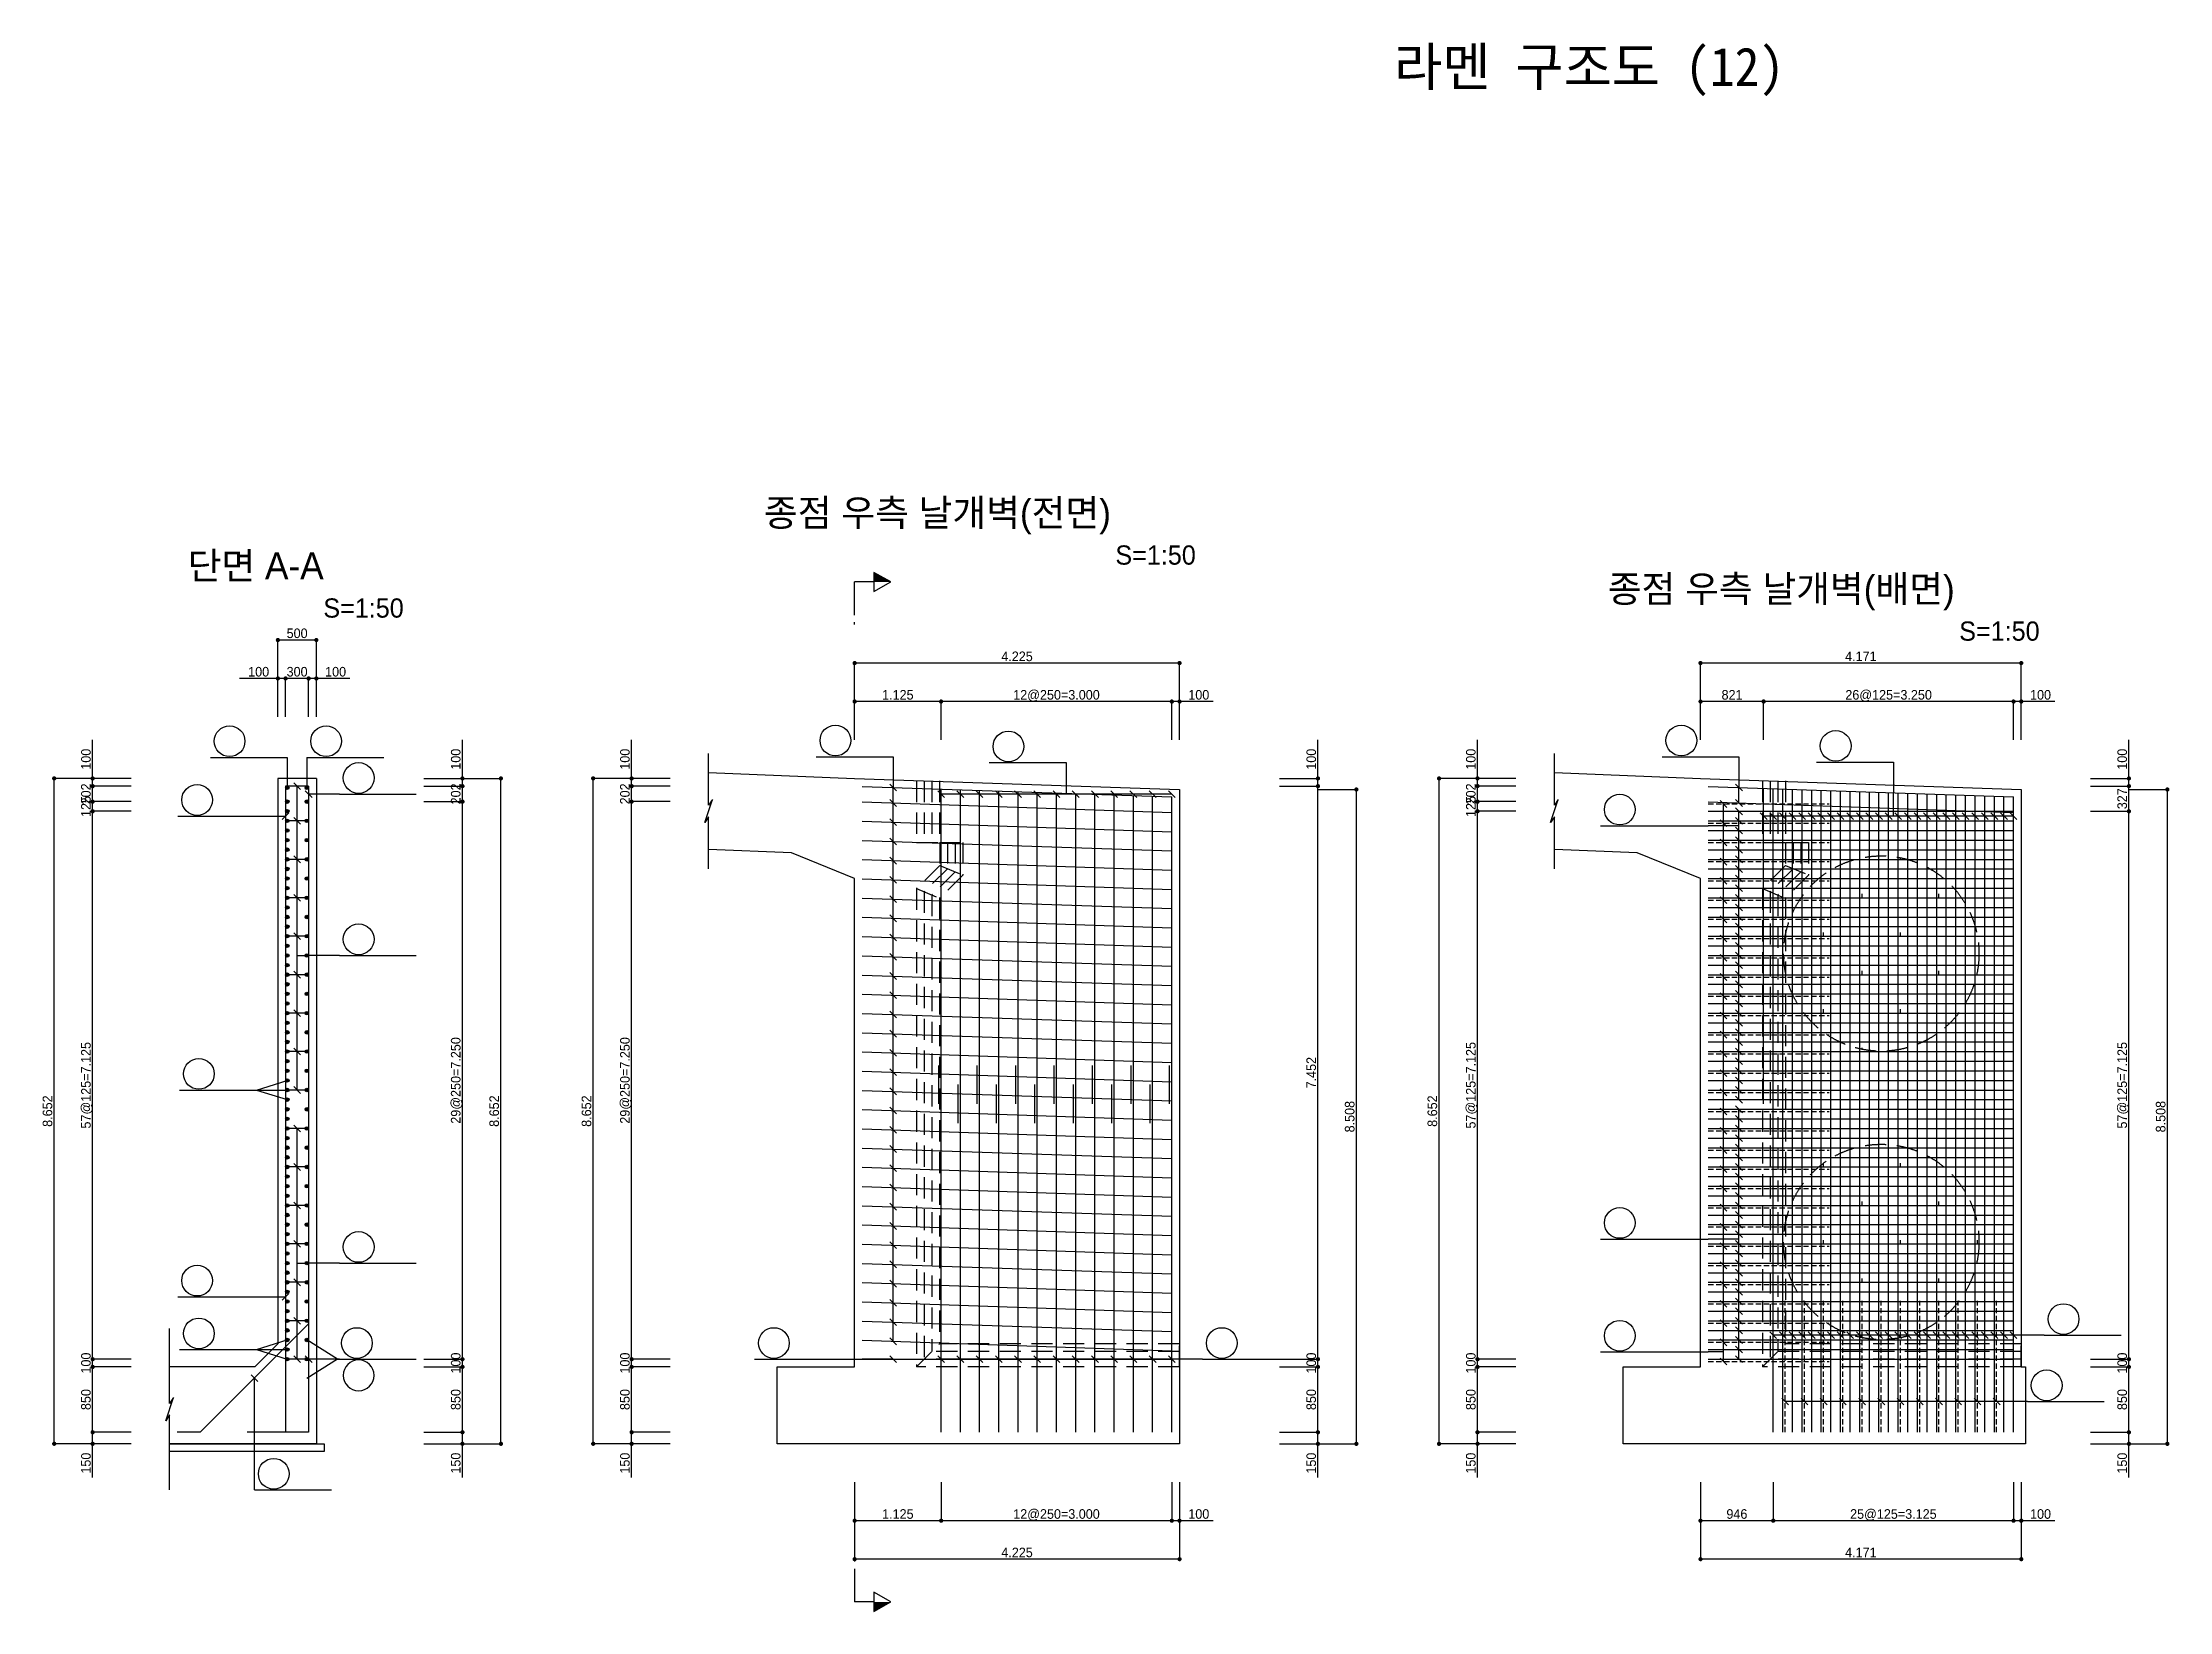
# Model space of a CAD drawing. Extents: x 2629709 to 3675628, y 1179 to 102095.
# Drawn here: x 3509715 to 3537374, y 7563 to 27964 of the extents above; entities that cross this region are included whole.
import ezdxf
from ezdxf.enums import TextEntityAlignment as Align

# ---------------------------------------------------------------- set-up
doc = ezdxf.new("R2010")
doc.units = 0
doc.header["$LTSCALE"] = 550
doc.header["$MEASUREMENT"] = 0
for name, pattern in [('A-DASHD01', [0.75, 0.5, -0.25]), ('A-HIDDN01H', [0.1875, 0.125, -0.0625]), ('CENTER2', [1.125, 0.75, -0.125, 0.125, -0.125])]:
    doc.linetypes.add(name, pattern=pattern)
doc.layers.get('0').update_dxf_attribs({"linetype": 'CONTINUOUS'})
for name, color, linetype in [('CS-CNTL', 1, 'A-DASHD01'), ('CS-CONC-MAJR', 4, 'CONTINUOUS'), ('CS-CONC-MINR', 3, 'A-DASHD01'), ('CS-CUTL', 1, 'CONTINUOUS'), ('CS-DIML', 1, 'CONTINUOUS'), ('CS-DIMT', 3, 'CONTINUOUS'), ('CS-MISC', 3, 'CONTINUOUS'), ('CS-RBAR-MAJR', 6, 'CONTINUOUS'), ('CS-RBAR-MINR', 6, 'A-HIDDN01H'), ('CS-SYMB', 3, 'CONTINUOUS'), ('CS-SYMB-LIN3', 1, 'CONTINUOUS'), ('CS-TEXT', 3, 'CONTINUOUS'), ('CZ-TEX1', 6, 'CONTINUOUS'), ('CZ-TEX2', 3, 'CONTINUOUS'), ('TITLE-TEXT', 7, 'CONTINUOUS')]:
    doc.layers.add(name, color=color, linetype=linetype)
doc.styles.add('A_STANDARD', font='Dotum.ttf')
doc.styles.add('TB_TEXT', font='DotumChe.ttf')
doc.styles.add('TEXT_TBLT', font='txt_____.ttf', dxfattribs={"height": 0.125})

msp = doc.modelspace()

# ---------------------------------------------------------------- texts
at = {"layer": 'CS-DIMT', "style": 'A_STANDARD'}
for s, p in [('500', (3513026, 20220)), ('4.225', (3522388, 19920)), ('4.171', (3533361, 19920)), ('100', (3512526, 19720)), ('300', (3513026, 19720)), ('1.125', (3520838, 19420)), ('12@250=3.000', (3522901, 19420)), ('821', (3531686, 19420)), ('26@125=3.250', (3533722, 19420)), ('1.125', (3520838, 8768)), ('12@250=3.000', (3522901, 8768)), ('946', (3531749, 8768)), ('25@125=3.125', (3533784, 8768)), ('4.225', (3522388, 8268)), ('4.171', (3533361, 8268))]:
    msp.add_text(s, height=125, dxfattribs=at).set_placement(p, align=Align.CENTER)
for p in [(3513663, 19720), (3524888, 19420), (3535834, 19420), (3524888, 8768), (3535834, 8768)]:
    msp.add_text('100', height=125, dxfattribs=at).set_placement(p, align=Align.RIGHT)
for s, p in [('100', (3510342, 18645)), ('100', (3515151, 18645)), ('100', (3517351, 18645)), ('100', (3526276, 18645)), ('100', (3528351, 18645)), ('100', (3536822, 18645)), ('202', (3510342, 18194)), ('202', (3515151, 18194)), ('202', (3517351, 18194)), ('202', (3528351, 18194)), ('327', (3536822, 18131)), ('125', (3510342, 18030)), ('125', (3528351, 18030)), ('57@125=7.125', (3510342, 14405)), ('29@250=7.250', (3515151, 14468)), ('29@250=7.250', (3517351, 14468)), ('57@125=7.125', (3528351, 14405)), ('57@125=7.125', (3536822, 14405)), ('7.452', (3526276, 14569)), ('8.652', (3509842, 14069)), ('8.652', (3515651, 14069)), ('8.652', (3516851, 14069)), ('8.508', (3526776, 13997)), ('8.652', (3527851, 14069)), ('8.508', (3537322, 13997)), ('100', (3510342, 10793)), ('100', (3515151, 10793)), ('100', (3517351, 10793)), ('100', (3526276, 10793)), ('100', (3528351, 10793)), ('100', (3536822, 10793)), ('850', (3510342, 10318)), ('850', (3515151, 10318)), ('850', (3517351, 10318)), ('850', (3526276, 10318)), ('850', (3528351, 10318)), ('850', (3536822, 10318))]:
    msp.add_text(s, height=125, rotation=90, dxfattribs=at).set_placement(p, align=Align.CENTER)
for p in [(3510342, 9355), (3515151, 9355), (3517351, 9355), (3526276, 9355), (3528351, 9355), (3536822, 9355)]:
    msp.add_text('150', height=125, rotation=90, dxfattribs=at).set_placement(p)
at = {"layer": 'CZ-TEX1', "style": 'A_STANDARD'}
for s, p in [('종점 우측 날개벽(전면)', (3521353, 21675)), ('단면 A-A', (3512487, 20986)), ('종점 우측 날개벽(배면)', (3532326, 20686))]:
    msp.add_text(s, height=350, dxfattribs=at).set_placement(p, align=Align.CENTER)
at = {"layer": 'CZ-TEX2', "style": 'A_STANDARD'}
for p in [(3523667, 21175), (3513367, 20486), (3534640, 20186)]:
    msp.add_text('S=1:50', height=250, dxfattribs=at).set_placement(p)
at = {"layer": 'TITLE-TEXT', "style": 'TB_TEXT'}
msp.add_text('라멘 구조도 (12)', height=500, dxfattribs=at).set_placement((3529828, 27650), align=Align.MIDDLE_CENTER)

# ---------------------------------------------------------------- blocks, each defined once
blk = doc.blocks.new('CSBSEC1')
at = {"layer": 'CS-RBAR-MAJR', "const_width": 0.45}
blk.add_lwpolyline([(0.225, 0, 1), (-0.225, 0, 1)], format="xyb", close=True, dxfattribs=at)
at = {"layer": 'CS-RBAR-MAJR'}
blk.add_circle((0, 0), 0.45, dxfattribs=at)
blk = doc.blocks.new('CSBNUM1')
at = {"layer": 'CS-SYMB-LIN3'}
blk.add_line((0, 0), (20, 0), dxfattribs=at)
blk.add_circle((5, 4.2), 4, dxfattribs=at)
at = {"layer": 'CS-TEXT', "style": 'A_STANDARD', "flags": 1}
blk.add_attdef('RB_NO', text='', height=2.5, dxfattribs=at).set_placement((5, 4.2), align=Align.MIDDLE)
for tag, p in [('RB_DIA', (11.5, 1.5)), ('RB_LEN', (1.739, -3.958874))]:
    blk.add_attdef(tag, p, '', height=2.5, dxfattribs=at)
blk = doc.blocks.new('CXLEATK')
at = {"layer": 'CS-MISC'}
blk.add_line((-0.883885, 0.883882), (0.883882, -0.883882), dxfattribs=at)
blk = doc.blocks.new('CXDIMDT2')
at = {"layer": 'CS-MISC', "const_width": 0.5}
blk.add_lwpolyline([(0.25, 0, 1), (-0.25, 0, 1)], format="xyb", close=True, dxfattribs=at)
blk = doc.blocks.new('CXDECDR-H')
at = {"color": 6}
for p, q in [((0, 0), (0.601318, 0)), ((2.483991, 0), (11.098049, 0)), ((11.098049, 4.986941), (11.098049, 0))]:
    blk.add_line(p, q, dxfattribs=at)
at = {"color": 3}
blk.add_lwpolyline([(11.098049, 9.406796), (8.598049, 4.986941), (13.598049, 4.986941), (11.098049, 9.406796)], dxfattribs=at)
at = {"color": 2}
blk.add_solid([(11.098049, 9.406796), (11.098049, 9.406796), (11.098049, 4.986941), (13.598049, 4.986941)], dxfattribs=at)
at = {"color": 6, "style": 'TEXT_TBLT', "flags": 1}
blk.add_attdef('SMKV', text='', height=2.5, rotation=90, dxfattribs=at).set_placement((11.08062, 14.211395), align=Align.MIDDLE)
blk.add_attdef('SMKH', text='', height=2.5, rotation=180, dxfattribs=at).set_placement((11.08062, 14.853699), align=Align.CENTER)
blk = doc.blocks.new('CXDECDL-H')
at = {"color": 6}
for p, q in [((-11.098049, 4.986941), (-11.098049, 0)), ((-2.483991, 0), (-11.098049, 0)), ((0, 0), (-0.601318, 0))]:
    blk.add_line(p, q, dxfattribs=at)
at = {"color": 3}
blk.add_lwpolyline([(-11.098049, 9.406796), (-13.598049, 4.986941), (-8.598049, 4.986941), (-11.098049, 9.406796)], dxfattribs=at)
at = {"color": 2}
blk.add_solid([(-11.098049, 9.406796), (-11.098049, 9.406796), (-11.098049, 4.986941), (-13.598049, 4.986941)], dxfattribs=at)
at = {"color": 6, "style": 'TEXT_TBLT', "flags": 1}
blk.add_attdef('SMKV', text='', height=2.5, rotation=90, dxfattribs=at).set_placement((-11.04837, 14.211395), align=Align.MIDDLE)
blk.add_attdef('SMKH', text='', height=2.5, rotation=180, dxfattribs=at).set_placement((-11.115478, 14.853699), align=Align.CENTER)

# ---------------------------------------------------------------- linework, layer by layer
at = {"layer": 'CS-CNTL'}
msp.add_circle((3533627, 16118), 1270, dxfattribs=at)
at = {"layer": 'CS-CNTL', "linetype": 'A-DASHD01'}
msp.add_circle((3533627, 12368), 1270, dxfattribs=at)
at = {"layer": 'CS-CONC-MAJR'}
for p, q in [((3513276, 18395), (3512776, 18395)), ((3512776, 18395), (3512776, 11043)), ((3513276, 18395), (3513276, 9743)), ((3518376, 18471), (3520276, 18395)), ((3520276, 18395), (3524501, 18251)), ((3529376, 18471), (3531276, 18395)), ((3531276, 18395), (3535447, 18251)), ((3524501, 18251), (3524501, 10743)), ((3535447, 18251), (3535447, 10743)), ((3519453, 17428), (3518376, 17471)), ((3520276, 17095), (3519453, 17428)), ((3530453, 17428), (3529376, 17471)), ((3531276, 17095), (3530453, 17428)), ((3520276, 10743), (3520276, 17095)), ((3531276, 10743), (3531276, 17095)), ((3512776, 11043), (3512476, 10743)), ((3512476, 10743), (3511367, 10743)), ((3519270, 9743), (3519270, 10743)), ((3519270, 10743), (3520276, 10743)), ((3524501, 10743), (3524500, 10743)), ((3524500, 10743), (3524500, 9743)), ((3530270, 9743), (3530270, 10743)), ((3530270, 10743), (3531276, 10743)), ((3535447, 10743), (3535500, 10743)), ((3535500, 10743), (3535500, 9743)), ((3513276, 9743), (3511367, 9743)), ((3511367, 9743), (3513376, 9743)), ((3513376, 9743), (3513376, 9643)), ((3524500, 9743), (3519270, 9743)), ((3535500, 9743), (3530270, 9743)), ((3513376, 9643), (3511367, 9643))]:
    msp.add_line(p, q, dxfattribs=at)
at = {"layer": 'CS-CONC-MINR'}
for p, q in [((3521081, 18363), (3521081, 17563)), ((3521181, 18363), (3521181, 17563)), ((3521281, 18363), (3521281, 17563)), ((3521381, 18363), (3521381, 17563)), ((3532181, 18363), (3532181, 17563)), ((3532281, 18363), (3532281, 17563)), ((3532381, 18363), (3532381, 17563)), ((3521081, 17563), (3521382, 17563)), ((3521382, 17563), (3521382, 17263)), ((3521382, 17563), (3521682, 17563)), ((3521482, 17563), (3521482, 17221)), ((3521582, 17563), (3521582, 17180)), ((3521682, 17563), (3521682, 17138)), ((3532081, 17563), (3532382, 17563)), ((3532382, 17563), (3532382, 17263)), ((3532382, 17563), (3532682, 17563)), ((3532482, 17563), (3532482, 17221)), ((3532582, 17563), (3532582, 17180)), ((3532682, 17563), (3532682, 17138)), ((3521382, 17263), (3521081, 16963)), ((3521482, 17221), (3521181, 16921)), ((3521582, 17180), (3521281, 16880)), ((3521382, 17263), (3521682, 17138)), ((3532382, 17263), (3532081, 16963)), ((3532482, 17221), (3532181, 16921)), ((3532582, 17180), (3532281, 16880)), ((3532382, 17263), (3532682, 17138)), ((3521081, 16963), (3521081, 10743)), ((3521081, 16963), (3521381, 16838)), ((3521181, 16921), (3521181, 10843)), ((3521281, 16880), (3521281, 10943)), ((3521682, 17138), (3521381, 16838)), ((3532081, 16963), (3532081, 10743)), ((3532081, 16963), (3532381, 16838)), ((3532181, 16921), (3532181, 10843)), ((3532281, 16880), (3532281, 10943)), ((3532682, 17138), (3532381, 16838)), ((3521381, 16838), (3521381, 11043)), ((3532381, 16838), (3532381, 11043)), ((3521081, 10743), (3521381, 11043)), ((3524500, 10843), (3521181, 10843)), ((3524500, 10943), (3521281, 10943)), ((3524500, 11043), (3521381, 11043)), ((3524500, 10743), (3524500, 11043)), ((3532081, 10743), (3532381, 11043)), ((3535447, 10843), (3532181, 10843)), ((3535447, 10943), (3532281, 10943)), ((3535447, 11043), (3532381, 11043)), ((3535447, 10743), (3535447, 11043)), ((3524500, 10743), (3521081, 10743)), ((3535447, 10743), (3532081, 10743))]:
    msp.add_line(p, q, dxfattribs=at)
at = {"layer": 'CS-CONC-MINR', "linetype": 'A-DASHD01'}
msp.add_line((3532081, 18363), (3532081, 17563), dxfattribs=at)
at = {"layer": 'CS-CUTL'}
for p, q in [((3518376, 18046), (3518376, 18721)), ((3529376, 18046), (3529376, 18721)), ((3518326, 17821), (3518426, 18121)), ((3518426, 18121), (3518376, 18046)), ((3529326, 17821), (3529426, 18121)), ((3529426, 18121), (3529376, 18046)), ((3518376, 17896), (3518326, 17821)), ((3518376, 17221), (3518376, 17896)), ((3529376, 17896), (3529326, 17821)), ((3529376, 17221), (3529376, 17896)), ((3511367, 10268), (3511367, 11243)), ((3511317, 10043), (3511417, 10343)), ((3511417, 10343), (3511367, 10268)), ((3511367, 10118), (3511317, 10043)), ((3511367, 9143), (3511367, 10118))]:
    msp.add_line(p, q, dxfattribs=at)
at = {"layer": 'CS-DIML'}
for p, q in [((3512776, 19695), (3512776, 20220)), ((3513276, 20195), (3512776, 20195)), ((3513276, 19695), (3513276, 20220)), ((3520276, 19395), (3520276, 19920)), ((3524501, 19395), (3524501, 19920)), ((3531276, 19395), (3531276, 19920)), ((3535447, 19395), (3535447, 19920)), ((3512776, 19695), (3512276, 19695)), ((3512776, 19195), (3512776, 19720)), ((3512876, 19695), (3512776, 19695)), ((3512876, 19195), (3512876, 19720)), ((3513176, 19695), (3512876, 19695)), ((3513176, 19195), (3513176, 19720)), ((3513276, 19695), (3513176, 19695)), ((3513276, 19195), (3513276, 19720)), ((3513713, 19695), (3513276, 19695)), ((3524501, 19895), (3520276, 19895)), ((3535447, 19895), (3531276, 19895)), ((3520276, 18895), (3520276, 19420)), ((3521401, 19395), (3520276, 19395)), ((3521401, 18895), (3521401, 19420)), ((3524401, 19395), (3521401, 19395)), ((3524401, 18895), (3524401, 19420)), ((3524501, 19395), (3524401, 19395)), ((3524501, 18895), (3524501, 19420)), ((3524938, 19395), (3524501, 19395)), ((3531276, 18895), (3531276, 19420)), ((3532097, 19395), (3531276, 19395)), ((3532097, 18895), (3532097, 19420)), ((3535347, 19395), (3532097, 19395)), ((3535347, 18895), (3535347, 19420)), ((3535447, 19395), (3535347, 19395)), ((3535447, 18895), (3535447, 19420)), ((3535884, 19395), (3535447, 19395)), ((3510367, 18395), (3510367, 18895)), ((3515176, 18395), (3515176, 18895)), ((3517376, 18395), (3517376, 18895)), ((3526301, 18395), (3526301, 18895)), ((3528376, 18395), (3528376, 18895)), ((3536847, 18395), (3536847, 18895)), ((3512898, 18669), (3512898, 18269)), ((3513153, 18669), (3513153, 18269)), ((3520776, 18678), (3520776, 18278)), ((3523026, 18601), (3523026, 18201)), ((3531776, 18678), (3531776, 18278)), ((3533784, 18608), (3533784, 18208)), ((3510367, 18395), (3509842, 18395)), ((3509867, 9743), (3509867, 18395)), ((3510867, 18395), (3510342, 18395)), ((3510867, 18295), (3510342, 18295)), ((3510367, 18295), (3510367, 18395)), ((3510367, 18093), (3510367, 18295)), ((3513026, 14343), (3513026, 18295)), ((3514676, 18395), (3515201, 18395)), ((3514676, 18295), (3515201, 18295)), ((3515176, 18295), (3515176, 18395)), ((3515176, 18395), (3515701, 18395)), ((3515176, 18093), (3515176, 18295)), ((3515676, 9743), (3515676, 18395)), ((3517376, 18395), (3516851, 18395)), ((3516876, 9743), (3516876, 18395)), ((3517876, 18395), (3517351, 18395)), ((3517876, 18295), (3517351, 18295)), ((3517376, 18295), (3517376, 18395)), ((3517376, 18093), (3517376, 18295)), ((3520776, 11076), (3520776, 18278)), ((3525801, 18395), (3526326, 18395)), ((3525801, 18295), (3526326, 18295)), ((3526301, 18295), (3526301, 18395)), ((3526301, 10843), (3526301, 18295)), ((3528376, 18395), (3527851, 18395)), ((3527876, 9743), (3527876, 18395)), ((3528876, 18395), (3528351, 18395)), ((3528876, 18295), (3528351, 18295)), ((3528376, 18295), (3528376, 18395)), ((3528376, 18093), (3528376, 18295)), ((3531776, 18076), (3531776, 18278)), ((3536347, 18395), (3536872, 18395)), ((3536347, 18295), (3536872, 18295)), ((3536847, 18295), (3536847, 18395)), ((3536847, 17968), (3536847, 18295)), ((3510867, 18093), (3510342, 18093)), ((3510367, 17968), (3510367, 18093)), ((3513576, 18191), (3513176, 18191)), ((3514676, 18093), (3515201, 18093)), ((3515176, 10843), (3515176, 18093)), ((3517876, 18093), (3517351, 18093)), ((3517376, 10843), (3517376, 18093)), ((3524401, 18191), (3521401, 18191)), ((3523026, 18191), (3523026, 18201)), ((3526301, 18251), (3526826, 18251)), ((3526801, 9743), (3526801, 18251)), ((3528876, 18093), (3528351, 18093)), ((3528376, 17968), (3528376, 18093)), ((3531576, 10813), (3531576, 18063)), ((3533784, 17905), (3533784, 18208)), ((3536847, 18251), (3537372, 18251)), ((3537347, 9743), (3537347, 18251)), ((3510867, 17968), (3510342, 17968)), ((3510367, 10843), (3510367, 17968)), ((3512476, 17905), (3512876, 17905)), ((3528876, 17968), (3528351, 17968)), ((3528376, 10843), (3528376, 17968)), ((3530976, 17780), (3531376, 17780)), ((3531776, 17780), (3531376, 17780)), ((3531776, 14218), (3531776, 17968)), ((3535347, 17905), (3532097, 17905)), ((3536347, 17968), (3536872, 17968)), ((3536847, 10843), (3536847, 17968)), ((3513026, 16093), (3513176, 16093)), ((3513576, 16093), (3513176, 16093)), ((3512498, 14343), (3512898, 14468)), ((3512498, 14343), (3512898, 14343)), ((3512498, 14343), (3512898, 14218)), ((3513026, 10843), (3513026, 13843)), ((3531776, 10843), (3531776, 14093)), ((3530976, 12405), (3531376, 12405)), ((3531776, 12405), (3531376, 12405)), ((3513026, 12093), (3513176, 12093)), ((3513576, 12093), (3513176, 12093)), ((3512476, 11655), (3512876, 11655)), ((3512498, 10968), (3512898, 11093)), ((3513553, 10843), (3513153, 11093)), ((3535347, 11155), (3532222, 11155)), ((3535347, 11155), (3532222, 11155)), ((3535747, 11155), (3535347, 11155)), ((3510867, 10843), (3510342, 10843)), ((3510367, 10743), (3510367, 10843)), ((3512498, 10968), (3512898, 10968)), ((3512498, 10968), (3512898, 10843)), ((3513553, 10843), (3513153, 10843)), ((3513553, 10843), (3513153, 10593)), ((3513576, 10843), (3513176, 10843)), ((3514676, 10843), (3515201, 10843)), ((3515176, 10743), (3515176, 10843)), ((3517876, 10843), (3517351, 10843)), ((3517376, 10743), (3517376, 10843)), ((3519976, 10843), (3520376, 10843)), ((3520776, 10843), (3520376, 10843)), ((3524401, 10843), (3521401, 10843)), ((3524401, 10843), (3521401, 10843)), ((3524801, 10843), (3524401, 10843)), ((3525801, 10843), (3526326, 10843)), ((3526301, 10743), (3526301, 10843)), ((3528876, 10843), (3528351, 10843)), ((3528376, 10743), (3528376, 10843)), ((3530976, 10938), (3531376, 10938)), ((3531576, 10938), (3531376, 10938)), ((3536347, 10843), (3536872, 10843)), ((3536847, 10743), (3536847, 10843)), ((3510867, 10743), (3510342, 10743)), ((3510367, 9893), (3510367, 10743)), ((3512472, 9143), (3512472, 10597)), ((3514676, 10743), (3515201, 10743)), ((3515176, 9893), (3515176, 10743)), ((3517876, 10743), (3517351, 10743)), ((3517376, 9893), (3517376, 10743)), ((3525801, 10743), (3526326, 10743)), ((3526301, 9893), (3526301, 10743)), ((3528876, 10743), (3528351, 10743)), ((3528376, 9893), (3528376, 10743)), ((3536347, 10743), (3536872, 10743)), ((3536847, 9893), (3536847, 10743)), ((3535127, 10293), (3532377, 10293)), ((3535527, 10293), (3535127, 10293)), ((3510367, 9743), (3509842, 9743)), ((3510867, 9893), (3510342, 9893)), ((3510867, 9743), (3510342, 9743)), ((3510367, 9743), (3510367, 9893)), ((3510367, 9305), (3510367, 9743)), ((3514676, 9893), (3515201, 9893)), ((3514676, 9743), (3515201, 9743)), ((3515176, 9743), (3515176, 9893)), ((3515176, 9305), (3515176, 9743)), ((3515176, 9743), (3515701, 9743)), ((3517376, 9743), (3516851, 9743)), ((3517876, 9893), (3517351, 9893)), ((3517876, 9743), (3517351, 9743)), ((3517376, 9743), (3517376, 9893)), ((3517376, 9305), (3517376, 9743)), ((3525801, 9893), (3526326, 9893)), ((3525801, 9743), (3526326, 9743)), ((3526301, 9743), (3526301, 9893)), ((3526301, 9305), (3526301, 9743)), ((3526301, 9743), (3526826, 9743)), ((3528376, 9743), (3527851, 9743)), ((3528876, 9893), (3528351, 9893)), ((3528876, 9743), (3528351, 9743)), ((3528376, 9743), (3528376, 9893)), ((3528376, 9305), (3528376, 9743)), ((3536347, 9893), (3536872, 9893)), ((3536347, 9743), (3536872, 9743)), ((3536847, 9743), (3536847, 9893)), ((3536847, 9305), (3536847, 9743)), ((3536847, 9743), (3537372, 9743)), ((3520276, 9243), (3520276, 8718)), ((3521401, 9243), (3521401, 8718)), ((3524401, 9243), (3524401, 8718)), ((3524501, 9243), (3524501, 8718)), ((3531276, 9243), (3531276, 8718)), ((3532222, 9243), (3532222, 8718)), ((3535347, 9243), (3535347, 8718)), ((3535447, 9243), (3535447, 8718)), ((3521401, 8743), (3520276, 8743)), ((3520276, 8743), (3520276, 8218)), ((3524401, 8743), (3521401, 8743)), ((3524501, 8743), (3524401, 8743)), ((3524938, 8743), (3524501, 8743)), ((3524501, 8743), (3524501, 8218)), ((3532222, 8743), (3531276, 8743)), ((3531276, 8743), (3531276, 8218)), ((3535347, 8743), (3532222, 8743)), ((3535447, 8743), (3535347, 8743)), ((3535884, 8743), (3535447, 8743)), ((3535447, 8743), (3535447, 8218)), ((3524501, 8243), (3520276, 8243)), ((3535447, 8243), (3531276, 8243))]:
    msp.add_line(p, q, dxfattribs=at)
at = {"layer": 'CS-RBAR-MAJR'}
for p, q in [((3513176, 18295), (3512876, 18295)), ((3512876, 18295), (3512876, 9893)), ((3513176, 18295), (3513176, 9893)), ((3520376, 18292), (3524401, 18154)), ((3521401, 14163), (3521401, 18257)), ((3531376, 18292), (3535347, 18154)), ((3532097, 14163), (3532097, 18267)), ((3532222, 13923), (3532222, 18262)), ((3532347, 14163), (3532347, 18258)), ((3520376, 18089), (3524401, 17952)), ((3521651, 13913), (3521651, 18248)), ((3521901, 14163), (3521901, 18240)), ((3522151, 13913), (3522151, 18231)), ((3522401, 14163), (3522401, 18223)), ((3522651, 13913), (3522651, 18214)), ((3522901, 14163), (3522901, 18205)), ((3523151, 13913), (3523151, 18197)), ((3523401, 14163), (3523401, 18188)), ((3523651, 13913), (3523651, 18180)), ((3523901, 14163), (3523901, 18171)), ((3524151, 13913), (3524151, 18163)), ((3524401, 14163), (3524401, 18154)), ((3531376, 18089), (3535347, 17952)), ((3532472, 13923), (3532472, 18254)), ((3532597, 14163), (3532597, 18249)), ((3532722, 13923), (3532722, 18245)), ((3532847, 14163), (3532847, 18241)), ((3532972, 13923), (3532972, 18236)), ((3533097, 14163), (3533097, 18232)), ((3533222, 13923), (3533222, 18228)), ((3533347, 14163), (3533347, 18223)), ((3533472, 13923), (3533472, 18219)), ((3533597, 14163), (3533597, 18215)), ((3533722, 13923), (3533722, 18211)), ((3533847, 14163), (3533847, 18206)), ((3533972, 13923), (3533972, 18202)), ((3534097, 14163), (3534097, 18198)), ((3534222, 13923), (3534222, 18193)), ((3534347, 14163), (3534347, 18189)), ((3534472, 13923), (3534472, 18185)), ((3534597, 14163), (3534597, 18180)), ((3534722, 13923), (3534722, 18176)), ((3534847, 14163), (3534847, 18172)), ((3534972, 13923), (3534972, 18167)), ((3535097, 14163), (3535097, 18163)), ((3535222, 13923), (3535222, 18159)), ((3535347, 14163), (3535347, 18154)), ((3513176, 17843), (3512876, 17843)), ((3520376, 17839), (3524401, 17702)), ((3531376, 17968), (3535347, 17968)), ((3531376, 17843), (3535347, 17843)), ((3531376, 17718), (3535347, 17718)), ((3520376, 17589), (3524401, 17452)), ((3531376, 17593), (3535347, 17593)), ((3531376, 17468), (3535347, 17468)), ((3520376, 17339), (3524401, 17202)), ((3531376, 17343), (3535347, 17343)), ((3531376, 17218), (3535347, 17218)), ((3533877, 17343), (3533877, 17363)), ((3520376, 17089), (3524401, 16952)), ((3531376, 17093), (3535347, 17093)), ((3531376, 16968), (3535347, 16968)), ((3533377, 16843), (3533377, 16893)), ((3534377, 16843), (3534377, 16893)), ((3513176, 16843), (3512876, 16843)), ((3520376, 16839), (3524401, 16702)), ((3531376, 16843), (3535347, 16843)), ((3531376, 16718), (3535347, 16718)), ((3520376, 16589), (3524401, 16452)), ((3520376, 16339), (3524401, 16202)), ((3531376, 16593), (3535347, 16593)), ((3531376, 16468), (3535347, 16468)), ((3531376, 16343), (3535347, 16343)), ((3532877, 16343), (3532877, 16393)), ((3533877, 16343), (3533877, 16393)), ((3520376, 16089), (3524401, 15952)), ((3531376, 16218), (3535347, 16218)), ((3531376, 16093), (3535347, 16093)), ((3513176, 15843), (3512876, 15843)), ((3520376, 15839), (3524401, 15702)), ((3531376, 15968), (3535347, 15968)), ((3531376, 15843), (3535347, 15843)), ((3533377, 15843), (3533377, 15893)), ((3534377, 15843), (3534377, 15893)), ((3520376, 15589), (3524401, 15452)), ((3531376, 15718), (3535347, 15718)), ((3531376, 15593), (3535347, 15593)), ((3520376, 15339), (3524401, 15202)), ((3531376, 15468), (3535347, 15468)), ((3531376, 15343), (3535347, 15343)), ((3531376, 15218), (3535347, 15218)), ((3532877, 15343), (3532877, 15393)), ((3533877, 15343), (3533877, 15393)), ((3520376, 15089), (3524401, 14952)), ((3531376, 15093), (3535347, 15093)), ((3531376, 14968), (3535347, 14968)), ((3513176, 14843), (3512876, 14843)), ((3520376, 14839), (3524401, 14702)), ((3521371, 14163), (3521371, 14663)), ((3521871, 14163), (3521871, 14663)), ((3522371, 14163), (3522371, 14663)), ((3522871, 14163), (3522871, 14663)), ((3523371, 14163), (3523371, 14663)), ((3523871, 14163), (3523871, 14663)), ((3524371, 14163), (3524371, 14663)), ((3531376, 14843), (3535347, 14843)), ((3531376, 14718), (3535347, 14718)), ((3533377, 14873), (3533377, 14893)), ((3520376, 14589), (3524401, 14452)), ((3521621, 13913), (3521621, 14413)), ((3522121, 13913), (3522121, 14413)), ((3522621, 13913), (3522621, 14413)), ((3523121, 13913), (3523121, 14413)), ((3523621, 13913), (3523621, 14413)), ((3524121, 13913), (3524121, 14413)), ((3531376, 14593), (3535347, 14593)), ((3531376, 14468), (3535347, 14468)), ((3520376, 14339), (3524401, 14202)), ((3531376, 14343), (3535347, 14343)), ((3531376, 14218), (3535347, 14218)), ((3513176, 13843), (3512876, 13843)), ((3520376, 14089), (3524401, 13952)), ((3520376, 13839), (3524401, 13702)), ((3531376, 14093), (3535347, 14093)), ((3531376, 13968), (3535347, 13968)), ((3531376, 13843), (3535347, 13843)), ((3520376, 13589), (3524401, 13452)), ((3531376, 13718), (3535347, 13718)), ((3531376, 13593), (3535347, 13593)), ((3520376, 13339), (3524401, 13202)), ((3531376, 13468), (3535347, 13468)), ((3531376, 13343), (3535347, 13343)), ((3532877, 13343), (3532877, 13393)), ((3533877, 13343), (3533877, 13393)), ((3520376, 13089), (3524401, 12952)), ((3531376, 13218), (3535347, 13218)), ((3531376, 13093), (3535347, 13093)), ((3513176, 12843), (3512876, 12843)), ((3520376, 12839), (3524401, 12702)), ((3531376, 12968), (3535347, 12968)), ((3531376, 12843), (3535347, 12843)), ((3533377, 12843), (3533377, 12893)), ((3534377, 12843), (3534377, 12893)), ((3520376, 12589), (3524401, 12452)), ((3531376, 12718), (3535347, 12718)), ((3531376, 12593), (3535347, 12593)), ((3531376, 12468), (3535347, 12468)), ((3520376, 12339), (3524401, 12202)), ((3531376, 12343), (3535347, 12343)), ((3531376, 12218), (3535347, 12218)), ((3532877, 12343), (3532877, 12393)), ((3533877, 12343), (3533877, 12393)), ((3534877, 12343), (3534877, 12393)), ((3520376, 12089), (3524401, 11952)), ((3531376, 12093), (3535347, 12093)), ((3531376, 11968), (3535347, 11968)), ((3513176, 11843), (3512876, 11843)), ((3520376, 11839), (3524401, 11702)), ((3531376, 11843), (3535347, 11843)), ((3531376, 11718), (3535347, 11718)), ((3533377, 11843), (3533377, 11893)), ((3534377, 11843), (3534377, 11893)), ((3513176, 11601), (3513176, 11301)), ((3520376, 11589), (3524401, 11452)), ((3531376, 11593), (3535347, 11593)), ((3531376, 11468), (3535347, 11468)), ((3531376, 11343), (3535347, 11343)), ((3532877, 11343), (3532877, 11393)), ((3533877, 11343), (3533877, 11393)), ((3513176, 11301), (3511767, 9893)), ((3520376, 11339), (3524401, 11202)), ((3520376, 11089), (3524401, 10952)), ((3531376, 11218), (3535347, 11218)), ((3531376, 11093), (3535347, 11093)), ((3513176, 10843), (3512876, 10843)), ((3520376, 10843), (3524401, 10843)), ((3531376, 10968), (3535347, 10968)), ((3531376, 10843), (3535347, 10843)), ((3511767, 9893), (3511467, 9893)), ((3512876, 9893), (3512376, 9893)), ((3513176, 9893), (3512676, 9893))]:
    msp.add_line(p, q, dxfattribs=at)
at = {"layer": 'CS-RBAR-MAJR', "linetype": 'CENTER2'}
for p, q in [((3513176, 18295), (3512876, 18295)), ((3513176, 17343), (3512876, 17343)), ((3513176, 16343), (3512876, 16343)), ((3513176, 15343), (3512876, 15343)), ((3513176, 14343), (3512876, 14343)), ((3513176, 13343), (3512876, 13343)), ((3513176, 12343), (3512876, 12343)), ((3513176, 11343), (3512876, 11343))]:
    msp.add_line(p, q, dxfattribs=at)
at = {"layer": 'CS-RBAR-MAJR', "linetype": 'Continuous'}
for p, q in [((3521401, 9893), (3521401, 14663)), ((3521901, 9893), (3521901, 14663)), ((3522401, 9893), (3522401, 14663)), ((3522901, 9893), (3522901, 14663)), ((3523401, 9893), (3523401, 14663)), ((3523901, 9893), (3523901, 14663)), ((3524401, 9893), (3524401, 14663)), ((3521651, 9893), (3521651, 14413)), ((3522151, 9893), (3522151, 14413)), ((3522651, 9893), (3522651, 14413)), ((3523151, 9893), (3523151, 14413)), ((3523651, 9893), (3523651, 14413)), ((3524151, 9893), (3524151, 14413)), ((3532222, 9893), (3532222, 14403)), ((3532347, 9893), (3532347, 14643)), ((3532472, 9893), (3532472, 14403)), ((3532597, 9893), (3532597, 14643)), ((3532722, 9893), (3532722, 14403)), ((3532847, 9893), (3532847, 14643)), ((3532972, 9893), (3532972, 14403)), ((3533097, 9893), (3533097, 14643)), ((3533222, 9893), (3533222, 14403)), ((3533347, 9893), (3533347, 14643)), ((3533472, 9893), (3533472, 14403)), ((3533597, 9893), (3533597, 14643)), ((3533722, 9893), (3533722, 14403)), ((3533847, 9893), (3533847, 14643)), ((3533972, 9893), (3533972, 14403)), ((3534097, 9893), (3534097, 14643)), ((3534222, 9893), (3534222, 14403)), ((3534347, 9893), (3534347, 14643)), ((3534472, 9893), (3534472, 14403)), ((3534597, 9893), (3534597, 14643)), ((3534722, 9893), (3534722, 14403)), ((3534847, 9893), (3534847, 14643)), ((3534972, 9893), (3534972, 14403)), ((3535097, 9893), (3535097, 14643)), ((3535222, 9893), (3535222, 14403)), ((3535347, 9893), (3535347, 14643))]:
    msp.add_line(p, q, dxfattribs=at)
at = {"layer": 'CS-RBAR-MAJR'}
for centre in [(3512876, 9893), (3513176, 9893)]:
    msp.add_arc(centre, 0, 270, 0, dxfattribs=at)
at = {"layer": 'CS-RBAR-MINR', "linetype": 'A-HIDDN01H'}
for p, q in [((3531376, 18063), (3532949, 18063)), ((3531376, 17813), (3532949, 17813)), ((3531376, 17563), (3532949, 17563)), ((3531376, 17313), (3532949, 17313)), ((3531376, 17063), (3532949, 17063)), ((3531376, 16813), (3532949, 16813)), ((3531376, 16563), (3532949, 16563)), ((3531376, 16313), (3532949, 16313)), ((3531376, 16063), (3532949, 16063)), ((3531376, 15813), (3532949, 15813)), ((3531376, 15563), (3532949, 15563)), ((3531376, 15313), (3532949, 15313)), ((3531376, 15063), (3532949, 15063)), ((3531376, 14813), (3532949, 14813)), ((3531376, 14563), (3532949, 14563)), ((3531376, 14313), (3532949, 14313)), ((3531376, 14063), (3532949, 14063)), ((3531376, 13813), (3532949, 13813)), ((3531376, 13563), (3532949, 13563)), ((3531376, 13313), (3532949, 13313)), ((3531376, 13063), (3532949, 13063)), ((3531376, 12813), (3532949, 12813)), ((3531376, 12563), (3532949, 12563)), ((3531376, 12313), (3532949, 12313)), ((3531376, 12063), (3532949, 12063)), ((3531376, 11813), (3532949, 11813)), ((3531376, 11563), (3532949, 11563)), ((3532377, 9893), (3532377, 11601)), ((3532627, 9893), (3532627, 11601)), ((3532877, 9893), (3532877, 11601)), ((3533127, 9893), (3533127, 11601)), ((3533377, 9893), (3533377, 11601)), ((3533627, 9893), (3533627, 11601)), ((3533877, 9893), (3533877, 11601)), ((3534127, 9893), (3534127, 11601)), ((3534377, 9893), (3534377, 11601)), ((3534627, 9893), (3534627, 11601)), ((3534877, 9893), (3534877, 11601)), ((3535127, 9893), (3535127, 11601)), ((3531376, 11313), (3532949, 11313)), ((3531376, 11063), (3532949, 11063)), ((3531376, 10813), (3532949, 10813))]:
    msp.add_line(p, q, dxfattribs=at)

# ---------------------------------------------------------------- block references
at = {"layer": 'CS-RBAR-MAJR', "xscale": 50, "yscale": 50, "zscale": 50}
for name, p in [('CSBNUM1', (3519776, 18678)), ('CSBNUM1', (3530776, 18678)), ('CSBNUM1', (3511898, 18669)), ('CSBNUM1', (3513153, 18669)), ('CSBNUM1', (3522026, 18601)), ('CSBNUM1', (3532784, 18608)), ('CSBNUM1', (3513576, 18191)), ('CSBNUM1', (3511476, 17905)), ('CSBSEC1', (3512898, 18273)), ('CSBSEC1', (3513153, 18273)), ('CSBSEC1', (3512898, 18093)), ('CSBSEC1', (3512898, 17968)), ('CSBSEC1', (3513153, 18093)), ('CSBNUM1', (3529976, 17780)), ('CSBSEC1', (3512898, 17843)), ('CSBSEC1', (3512898, 17718)), ('CSBSEC1', (3513153, 17843)), ('CSBSEC1', (3512898, 17593)), ('CSBSEC1', (3512898, 17468)), ('CSBSEC1', (3513153, 17593)), ('CSBSEC1', (3512898, 17343)), ('CSBSEC1', (3512898, 17218)), ('CSBSEC1', (3513153, 17343)), ('CSBSEC1', (3512898, 17093)), ('CSBSEC1', (3512898, 16968)), ('CSBSEC1', (3513153, 17093)), ('CSBSEC1', (3512898, 16843)), ('CSBSEC1', (3512898, 16718)), ('CSBSEC1', (3512898, 16593)), ('CSBSEC1', (3513153, 16843)), ('CSBSEC1', (3513153, 16593)), ('CSBSEC1', (3512898, 16468)), ('CSBSEC1', (3512898, 16343)), ('CSBSEC1', (3513153, 16343)), ('CSBNUM1', (3513576, 16093)), ('CSBSEC1', (3512898, 16218)), ('CSBSEC1', (3512898, 16093)), ('CSBSEC1', (3513153, 16093)), ('CSBSEC1', (3512898, 15968)), ('CSBSEC1', (3512898, 15843)), ('CSBSEC1', (3513153, 15843)), ('CSBSEC1', (3512898, 15718)), ('CSBSEC1', (3512898, 15593)), ('CSBSEC1', (3512898, 15468)), ('CSBSEC1', (3513153, 15593)), ('CSBSEC1', (3512898, 15343)), ('CSBSEC1', (3512898, 15218)), ('CSBSEC1', (3513153, 15343)), ('CSBSEC1', (3512898, 15093)), ('CSBSEC1', (3512898, 14968)), ('CSBSEC1', (3513153, 15093)), ('CSBNUM1', (3511498, 14343)), ('CSBSEC1', (3512898, 14843)), ('CSBSEC1', (3512898, 14718)), ('CSBSEC1', (3513153, 14843)), ('CSBSEC1', (3512898, 14593)), ('CSBSEC1', (3512898, 14468)), ('CSBSEC1', (3513153, 14593)), ('CSBSEC1', (3512898, 14343)), ('CSBSEC1', (3512898, 14218)), ('CSBSEC1', (3512898, 14093)), ('CSBSEC1', (3513153, 14343)), ('CSBSEC1', (3513153, 14093)), ('CSBSEC1', (3512898, 13968)), ('CSBSEC1', (3512898, 13843)), ('CSBSEC1', (3513153, 13843)), ('CSBSEC1', (3512898, 13718)), ('CSBSEC1', (3512898, 13593)), ('CSBSEC1', (3513153, 13593)), ('CSBSEC1', (3512898, 13468)), ('CSBSEC1', (3512898, 13343)), ('CSBSEC1', (3513153, 13343)), ('CSBSEC1', (3512898, 13218)), ('CSBSEC1', (3512898, 13093)), ('CSBSEC1', (3513153, 13093)), ('CSBSEC1', (3512898, 12968)), ('CSBSEC1', (3512898, 12843)), ('CSBSEC1', (3512898, 12718)), ('CSBSEC1', (3513153, 12843)), ('CSBNUM1', (3529976, 12405)), ('CSBSEC1', (3512898, 12593)), ('CSBSEC1', (3512898, 12468)), ('CSBSEC1', (3513153, 12593)), ('CSBNUM1', (3513576, 12093)), ('CSBSEC1', (3512898, 12343)), ('CSBSEC1', (3512898, 12218)), ('CSBSEC1', (3513153, 12343)), ('CSBNUM1', (3511476, 11655)), ('CSBSEC1', (3512898, 12093)), ('CSBSEC1', (3512898, 11968)), ('CSBSEC1', (3513153, 12093)), ('CSBSEC1', (3512898, 11843)), ('CSBSEC1', (3512898, 11718)), ('CSBSEC1', (3513153, 11843)), ('CSBNUM1', (3511498, 10968)), ('CSBSEC1', (3512898, 11593)), ('CSBSEC1', (3512898, 11468)), ('CSBSEC1', (3512898, 11343)), ('CSBSEC1', (3513153, 11593)), ('CSBSEC1', (3513153, 11343)), ('CSBNUM1', (3529976, 10938)), ('CSBNUM1', (3535747, 11155)), ('CSBSEC1', (3512898, 11218)), ('CSBSEC1', (3512898, 11093)), ('CSBSEC1', (3513153, 11093)), ('CSBNUM1', (3513553, 10843)), ('CSBNUM1', (3518976, 10843)), ('CSBNUM1', (3524801, 10843)), ('CSBSEC1', (3512898, 10968)), ('CSBSEC1', (3512898, 10843)), ('CSBSEC1', (3513153, 10843)), ('CSBNUM1', (3535527, 10293)), ('CSBNUM1', (3512472, 9143))]:
    msp.add_blockref(name, p, dxfattribs=at)
at = {"layer": 'CS-RBAR-MAJR', "xscale": -50, "yscale": 50, "zscale": 50, "rotation": 180}
msp.add_blockref('CSBNUM1', (3513576, 10843), dxfattribs=at)
at = {"layer": 'CS-SYMB'}
for name, p, xscale, yscale, zscale, rotation in [('CXDECDL-H', (3520276, 20395), 50, 50, 50, 270), ('CXDIMDT2', (3512776, 20195), 55, 55, 55, 90), ('CXDIMDT2', (3513276, 20195), 55, 55, 55, 90), ('CXDIMDT2', (3520276, 19895), 55, 55, 55, 90), ('CXDIMDT2', (3524501, 19895), 55, 55, 55, 90), ('CXDIMDT2', (3531276, 19895), 55, 55, 55, 90), ('CXDIMDT2', (3535447, 19895), 55, 55, 55, 90), ('CXDIMDT2', (3512776, 19695), 55, 55, 55, 90), ('CXDIMDT2', (3512776, 19695), 55, 55, 55, 90), ('CXDIMDT2', (3512876, 19695), 55, 55, 55, 90), ('CXDIMDT2', (3512876, 19695), 55, 55, 55, 90), ('CXDIMDT2', (3513176, 19695), 55, 55, 55, 90), ('CXDIMDT2', (3513176, 19695), 55, 55, 55, 90), ('CXDIMDT2', (3513276, 19695), 55, 55, 55, 90), ('CXDIMDT2', (3520276, 19395), 55, 55, 55, 90), ('CXDIMDT2', (3521401, 19395), 55, 55, 55, 90), ('CXDIMDT2', (3521401, 19395), 55, 55, 55, 90), ('CXDIMDT2', (3524401, 19395), 55, 55, 55, 90), ('CXDIMDT2', (3524401, 19395), 55, 55, 55, 90), ('CXDIMDT2', (3524501, 19395), 55, 55, 55, 90), ('CXDIMDT2', (3531276, 19395), 55, 55, 55, 90), ('CXDIMDT2', (3532097, 19395), 55, 55, 55, 90), ('CXDIMDT2', (3532097, 19395), 55, 55, 55, 90), ('CXDIMDT2', (3535347, 19395), 55, 55, 55, 90), ('CXDIMDT2', (3535347, 19395), 55, 55, 55, 90), ('CXDIMDT2', (3535447, 19395), 55, 55, 55, 90), ('CXDIMDT2', (3509867, 18395), 55, 55, 55, 90), ('CXDIMDT2', (3510367, 18395), 55, 55, 55, 90), ('CXDIMDT2', (3510367, 18395), 55, 55, 55, 90), ('CXDIMDT2', (3510367, 18295), 55, 55, 55, 90), ('CXDIMDT2', (3510367, 18295), 55, 55, 55, 90), ('CXDIMDT2', (3515176, 18395), 55, 55, 55, 90), ('CXDIMDT2', (3515176, 18395), 55, 55, 55, 90), ('CXDIMDT2', (3515176, 18295), 55, 55, 55, 90), ('CXDIMDT2', (3515176, 18295), 55, 55, 55, 90), ('CXDIMDT2', (3515676, 18395), 55, 55, 55, 90), ('CXDIMDT2', (3516876, 18395), 55, 55, 55, 90), ('CXDIMDT2', (3517376, 18395), 55, 55, 55, 90), ('CXDIMDT2', (3517376, 18395), 55, 55, 55, 90), ('CXDIMDT2', (3517376, 18295), 55, 55, 55, 90), ('CXDIMDT2', (3517376, 18295), 55, 55, 55, 90), ('CXDIMDT2', (3526301, 18395), 55, 55, 55, 90), ('CXDIMDT2', (3526301, 18395), 55, 55, 55, 90), ('CXDIMDT2', (3526301, 18295), 55, 55, 55, 90), ('CXDIMDT2', (3526301, 18295), 55, 55, 55, 90), ('CXDIMDT2', (3526801, 18251), 55, 55, 55, 90), ('CXDIMDT2', (3527876, 18395), 55, 55, 55, 90), ('CXDIMDT2', (3528376, 18395), 55, 55, 55, 90), ('CXDIMDT2', (3528376, 18395), 55, 55, 55, 90), ('CXDIMDT2', (3528376, 18295), 55, 55, 55, 90), ('CXDIMDT2', (3528376, 18295), 55, 55, 55, 90), ('CXDIMDT2', (3536847, 18395), 55, 55, 55, 90), ('CXDIMDT2', (3536847, 18395), 55, 55, 55, 90), ('CXDIMDT2', (3536847, 18295), 55, 55, 55, 90), ('CXDIMDT2', (3536847, 18295), 55, 55, 55, 90), ('CXDIMDT2', (3537347, 18251), 55, 55, 55, 90), ('CXDIMDT2', (3510367, 18093), 55, 55, 55, 90), ('CXDIMDT2', (3510367, 18093), 55, 55, 55, 90), ('CXDIMDT2', (3510367, 17968), 55, 55, 55, 90), ('CXDIMDT2', (3510367, 17968), 55, 55, 55, 90), ('CXDIMDT2', (3515176, 18093), 55, 55, 55, 90), ('CXDIMDT2', (3515176, 18093), 55, 55, 55, 90), ('CXDIMDT2', (3517376, 18093), 55, 55, 55, 90), ('CXDIMDT2', (3517376, 18093), 55, 55, 55, 90), ('CXDIMDT2', (3528376, 18093), 55, 55, 55, 90), ('CXDIMDT2', (3528376, 18093), 55, 55, 55, 90), ('CXDIMDT2', (3528376, 17968), 55, 55, 55, 90), ('CXDIMDT2', (3528376, 17968), 55, 55, 55, 90), ('CXDIMDT2', (3536847, 17968), 55, 55, 55, 90), ('CXDIMDT2', (3536847, 17968), 55, 55, 55, 90), ('CXLEATK', (3512876, 17905), 50, 50, 50, 90), ('CXLEATK', (3512876, 11655), 50, 50, 50, 90), ('CXDIMDT2', (3510367, 10843), 55, 55, 55, 90), ('CXDIMDT2', (3510367, 10843), 55, 55, 55, 90), ('CXDIMDT2', (3515176, 10843), 55, 55, 55, 90), ('CXDIMDT2', (3515176, 10843), 55, 55, 55, 90), ('CXDIMDT2', (3517376, 10843), 55, 55, 55, 90), ('CXDIMDT2', (3517376, 10843), 55, 55, 55, 90), ('CXDIMDT2', (3526301, 10843), 55, 55, 55, 90), ('CXDIMDT2', (3526301, 10843), 55, 55, 55, 90), ('CXDIMDT2', (3528376, 10843), 55, 55, 55, 90), ('CXDIMDT2', (3528376, 10843), 55, 55, 55, 90), ('CXDIMDT2', (3536847, 10843), 55, 55, 55, 90), ('CXDIMDT2', (3536847, 10843), 55, 55, 55, 90), ('CXDIMDT2', (3510367, 10743), 55, 55, 55, 90), ('CXDIMDT2', (3510367, 10743), 55, 55, 55, 90), ('CXDIMDT2', (3515176, 10743), 55, 55, 55, 90), ('CXDIMDT2', (3515176, 10743), 55, 55, 55, 90), ('CXDIMDT2', (3517376, 10743), 55, 55, 55, 90), ('CXDIMDT2', (3517376, 10743), 55, 55, 55, 90), ('CXDIMDT2', (3526301, 10743), 55, 55, 55, 90), ('CXDIMDT2', (3526301, 10743), 55, 55, 55, 90), ('CXDIMDT2', (3528376, 10743), 55, 55, 55, 90), ('CXDIMDT2', (3528376, 10743), 55, 55, 55, 90), ('CXDIMDT2', (3536847, 10743), 55, 55, 55, 90), ('CXDIMDT2', (3536847, 10743), 55, 55, 55, 90), ('CXDIMDT2', (3509867, 9743), 55, 55, 55, 90), ('CXDIMDT2', (3510367, 9893), 55, 55, 55, 90), ('CXDIMDT2', (3510367, 9893), 55, 55, 55, 90), ('CXDIMDT2', (3510367, 9743), 55, 55, 55, 90), ('CXDIMDT2', (3515176, 9893), 55, 55, 55, 90), ('CXDIMDT2', (3515176, 9893), 55, 55, 55, 90), ('CXDIMDT2', (3515176, 9743), 55, 55, 55, 90), ('CXDIMDT2', (3515676, 9743), 55, 55, 55, 90), ('CXDIMDT2', (3516876, 9743), 55, 55, 55, 90), ('CXDIMDT2', (3517376, 9893), 55, 55, 55, 90), ('CXDIMDT2', (3517376, 9893), 55, 55, 55, 90), ('CXDIMDT2', (3517376, 9743), 55, 55, 55, 90), ('CXDIMDT2', (3526301, 9893), 55, 55, 55, 90), ('CXDIMDT2', (3526301, 9893), 55, 55, 55, 90), ('CXDIMDT2', (3526301, 9743), 55, 55, 55, 90), ('CXDIMDT2', (3526801, 9743), 55, 55, 55, 90), ('CXDIMDT2', (3527876, 9743), 55, 55, 55, 90), ('CXDIMDT2', (3528376, 9893), 55, 55, 55, 90), ('CXDIMDT2', (3528376, 9893), 55, 55, 55, 90), ('CXDIMDT2', (3528376, 9743), 55, 55, 55, 90), ('CXDIMDT2', (3536847, 9893), 55, 55, 55, 90), ('CXDIMDT2', (3536847, 9893), 55, 55, 55, 90), ('CXDIMDT2', (3536847, 9743), 55, 55, 55, 90), ('CXDIMDT2', (3537347, 9743), 55, 55, 55, 90), ('CXDIMDT2', (3520276, 8743), 55, 55, 55, 90), ('CXDIMDT2', (3521401, 8743), 55, 55, 55, 90), ('CXDIMDT2', (3521401, 8743), 55, 55, 55, 90), ('CXDIMDT2', (3524401, 8743), 55, 55, 55, 90), ('CXDIMDT2', (3524401, 8743), 55, 55, 55, 90), ('CXDIMDT2', (3524501, 8743), 55, 55, 55, 90), ('CXDIMDT2', (3531276, 8743), 55, 55, 55, 90), ('CXDIMDT2', (3532222, 8743), 55, 55, 55, 90), ('CXDIMDT2', (3532222, 8743), 55, 55, 55, 90), ('CXDIMDT2', (3535347, 8743), 55, 55, 55, 90), ('CXDIMDT2', (3535347, 8743), 55, 55, 55, 90), ('CXDIMDT2', (3535447, 8743), 55, 55, 55, 90), ('CXDIMDT2', (3520276, 8243), 55, 55, 55, 90), ('CXDECDR-H', (3520276, 8243), 50, 50, 50, 270), ('CXDIMDT2', (3524501, 8243), 55, 55, 55, 90), ('CXDIMDT2', (3531276, 8243), 55, 55, 55, 90), ('CXDIMDT2', (3535447, 8243), 55, 55, 55, 90)]:
    msp.add_blockref(name, p, dxfattribs=dict(at, xscale=xscale, yscale=yscale, zscale=zscale, rotation=rotation))
at = {"layer": 'CS-SYMB', "xscale": 50, "yscale": 50, "zscale": 50}
for p in [(3513026, 18295), (3520776, 18278), (3531776, 18278), (3513176, 18191), (3520776, 18076), (3521401, 18191), (3521651, 18191), (3521901, 18191), (3522151, 18191), (3522401, 18191), (3522651, 18191), (3522901, 18191), (3523151, 18191), (3523401, 18191), (3523651, 18191), (3523901, 18191), (3524151, 18191), (3524401, 18191), (3531576, 18063), (3531776, 18076), (3531776, 17968), (3513026, 17843), (3520776, 17826), (3531576, 17813), (3531776, 17843), (3531776, 17718), (3532097, 17905), (3532222, 17905), (3532347, 17905), (3532472, 17905), (3532597, 17905), (3532722, 17905), (3532847, 17905), (3532972, 17905), (3533097, 17905), (3533222, 17905), (3533347, 17905), (3533472, 17905), (3533597, 17905), (3533722, 17905), (3533847, 17905), (3533972, 17905), (3534097, 17905), (3534222, 17905), (3534347, 17905), (3534472, 17905), (3534597, 17905), (3534722, 17905), (3534847, 17905), (3534972, 17905), (3535097, 17905), (3535222, 17905), (3535347, 17905), (3520776, 17576), (3531576, 17563), (3531776, 17593), (3531776, 17468), (3513026, 17343), (3520776, 17326), (3531576, 17313), (3531776, 17343), (3531776, 17218), (3513026, 16843), (3520776, 17076), (3531576, 17063), (3531776, 17093), (3531776, 16968), (3531776, 16843), (3520776, 16826), (3520776, 16576), (3531576, 16813), (3531576, 16563), (3531776, 16718), (3531776, 16593), (3513026, 16343), (3520776, 16326), (3531576, 16313), (3531776, 16468), (3531776, 16343), (3520776, 16076), (3531576, 16063), (3531776, 16218), (3531776, 16093), (3513026, 15843), (3520776, 15826), (3531576, 15813), (3531776, 15968), (3531776, 15843), (3520776, 15576), (3531576, 15563), (3531776, 15718), (3531776, 15593), (3531776, 15468), (3513026, 15343), (3520776, 15326), (3531576, 15313), (3531776, 15343), (3531776, 15218), (3520776, 15076), (3531576, 15063), (3531776, 15093), (3531776, 14968), (3513026, 14843), (3520776, 14826), (3531576, 14813), (3531776, 14843), (3531776, 14718), (3513026, 14343), (3520776, 14576), (3531576, 14563), (3531776, 14593), (3531776, 14468), (3531776, 14343), (3520776, 14326), (3520776, 14076), (3531576, 14313), (3531576, 14063), (3531776, 14218), (3531776, 14093), (3513026, 13843), (3520776, 13826), (3531576, 13813), (3531776, 13968), (3531776, 13843), (3520776, 13576), (3531576, 13563), (3531776, 13718), (3531776, 13593), (3513026, 13343), (3520776, 13326), (3531576, 13313), (3531776, 13468), (3531776, 13343), (3520776, 13076), (3531576, 13063), (3531776, 13218), (3531776, 13093), (3531776, 12968), (3513026, 12843), (3520776, 12826), (3531576, 12813), (3531776, 12843), (3531776, 12718), (3520776, 12576), (3531576, 12563), (3531776, 12593), (3531776, 12468), (3513026, 12343), (3520776, 12326), (3531576, 12313), (3531776, 12343), (3531776, 12218), (3520776, 12076), (3531576, 12063), (3531776, 12093), (3531776, 11968), (3513026, 11843), (3520776, 11826), (3520776, 11576), (3531576, 11813), (3531776, 11843), (3531776, 11718), (3531776, 11593), (3513026, 11343), (3520776, 11326), (3531576, 11563), (3531576, 11313), (3531776, 11468), (3531776, 11343), (3520776, 11076), (3531576, 11063), (3531776, 11218), (3531776, 11093), (3532222, 11155), (3532347, 11155), (3532472, 11155), (3532597, 11155), (3532722, 11155), (3532847, 11155), (3532972, 11155), (3533097, 11155), (3533222, 11155), (3533347, 11155), (3533472, 11155), (3533597, 11155), (3533722, 11155), (3533847, 11155), (3533972, 11155), (3534097, 11155), (3534222, 11155), (3534347, 11155), (3534472, 11155), (3534597, 11155), (3534722, 11155), (3534847, 11155), (3534972, 11155), (3535097, 11155), (3535222, 11155), (3535347, 11155), (3513026, 10843), (3513176, 10843), (3520776, 10843), (3521401, 10843), (3521651, 10843), (3521901, 10843), (3522151, 10843), (3522401, 10843), (3522651, 10843), (3522901, 10843), (3523151, 10843), (3523401, 10843), (3523651, 10843), (3523901, 10843), (3524151, 10843), (3524401, 10843), (3531576, 10813), (3531776, 10968), (3531776, 10843), (3512472, 10597), (3532377, 10293), (3532627, 10293), (3532877, 10293), (3533127, 10293), (3533377, 10293), (3533627, 10293), (3533877, 10293), (3534127, 10293), (3534377, 10293), (3534627, 10293), (3534877, 10293), (3535127, 10293)]:
    msp.add_blockref('CXLEATK', p, dxfattribs=at)

msp.set_redraw_order([(e.dxf.handle, doc.entitydb.next_handle()) for e in msp.query("TEXT MTEXT ATTDEF DIMENSION ARC_DIMENSION")])  # texts and dimensions are drawn at this point

doc.saveas('drawing.dxf')
